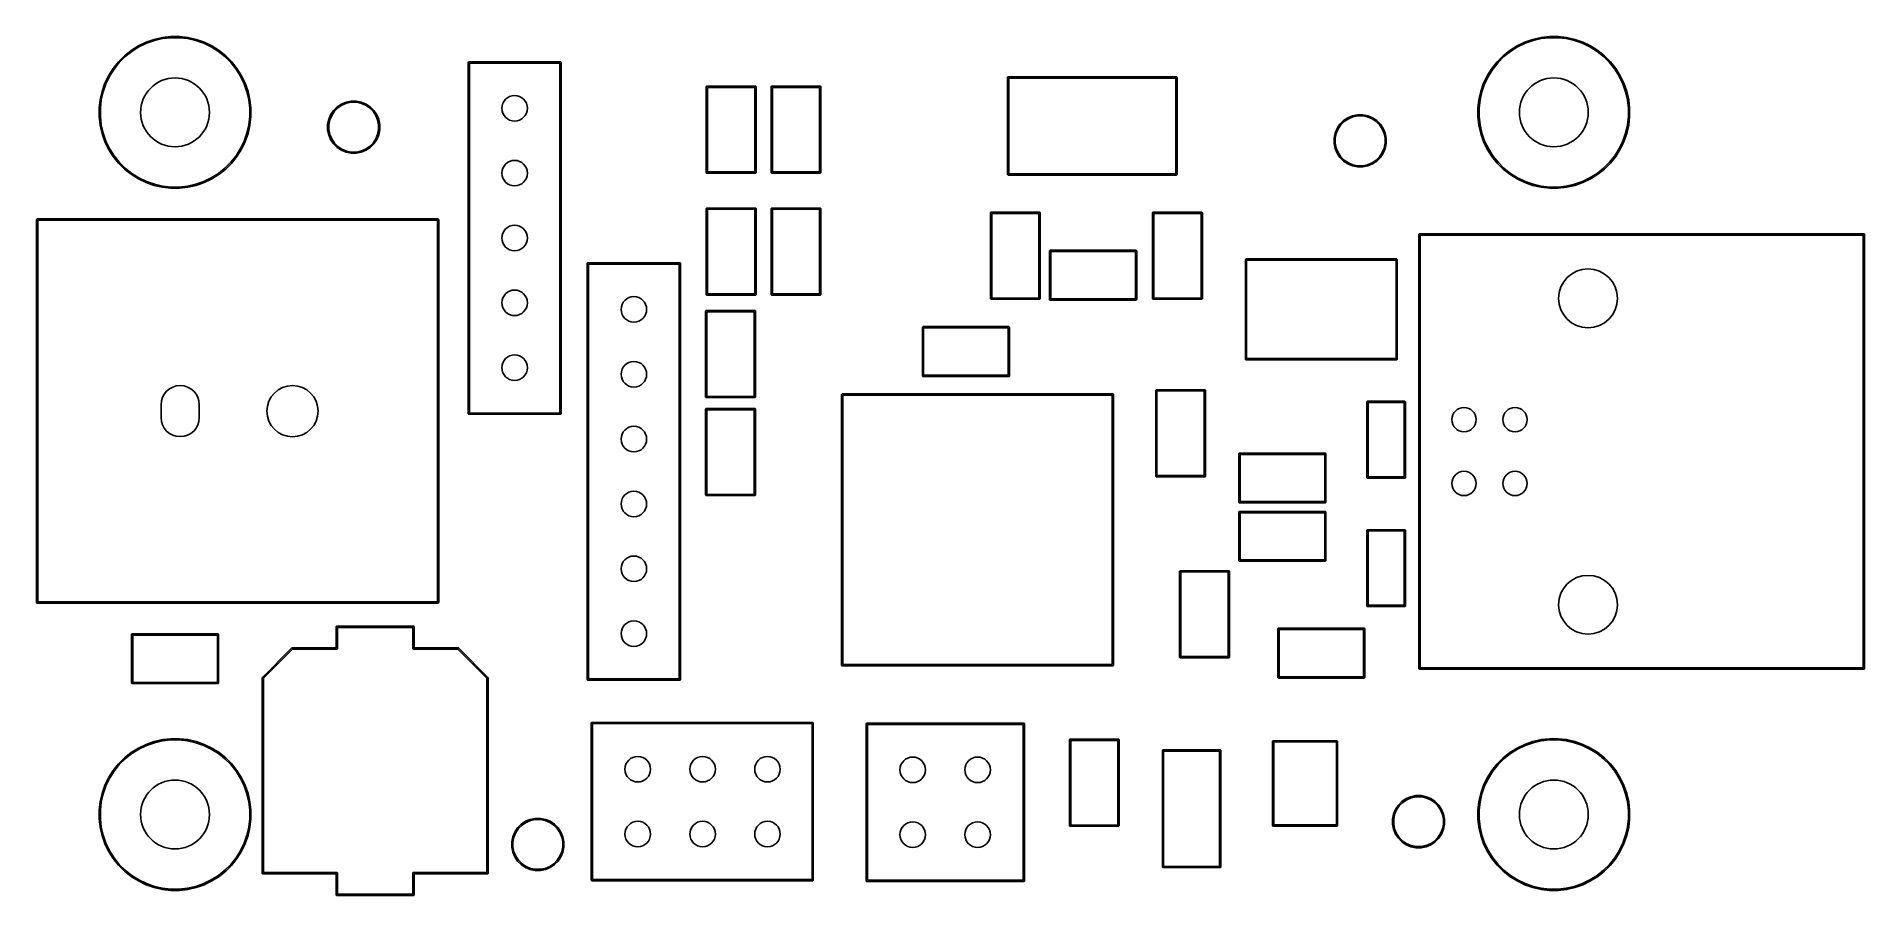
# Model space of a CAD drawing. Header units: inches. Extents: x 4.63 to 7.45, y -3.94 to -2.62.
import ezdxf

# ---------------------------------------------------------------- set-up
doc = ezdxf.new("R2010")
doc.units = ezdxf.units.IN
doc.header["$MEASUREMENT"] = 0
doc.layers.add('BLACK', color=250, linetype='CONTINUOUS')

msp = doc.modelspace()

# ---------------------------------------------------------------- linework, layer by layer
at = {"layer": 'BLACK', "linetype": 'CONTINUOUS'}
for p, q in [((4.8101, -2.6237), (4.8229, -2.6207)), ((4.8229, -2.6207), (4.836, -2.6193)), ((4.8361, -2.6211), (4.8232, -2.6225)), ((4.836, -2.6193), (4.8491, -2.6193)), ((4.849, -2.6211), (4.8361, -2.6211)), ((4.8618, -2.6225), (4.849, -2.6211)), ((4.8491, -2.6193), (4.8621, -2.6207)), ((4.8621, -2.6207), (4.8749, -2.6237)), ((6.9361, -2.6237), (6.9489, -2.6207)), ((6.9489, -2.6207), (6.9619, -2.6193)), ((6.962, -2.6211), (6.9492, -2.6225)), ((6.9619, -2.6193), (6.9751, -2.6193)), ((6.975, -2.6211), (6.962, -2.6211)), ((6.9878, -2.6225), (6.975, -2.6211)), ((6.9751, -2.6193), (6.9881, -2.6207)), ((6.9881, -2.6207), (7.0009, -2.6237)), ((4.7552, -2.6582), (4.7645, -2.6489)), ((4.7645, -2.6489), (4.7747, -2.6407)), ((4.7758, -2.6422), (4.7657, -2.6502)), ((4.7747, -2.6407), (4.7859, -2.6337)), ((4.7867, -2.6353), (4.7758, -2.6422)), ((4.7859, -2.6337), (4.7977, -2.628)), ((4.7984, -2.6297), (4.7867, -2.6353)), ((4.7977, -2.628), (4.8101, -2.6237)), ((4.8106, -2.6254), (4.7984, -2.6297)), ((4.8232, -2.6225), (4.8106, -2.6254)), ((4.8744, -2.6254), (4.8618, -2.6225)), ((4.8867, -2.6297), (4.8744, -2.6254)), ((4.8749, -2.6237), (4.8873, -2.628)), ((4.8983, -2.6353), (4.8867, -2.6297)), ((4.8873, -2.628), (4.8992, -2.6337)), ((4.9093, -2.6422), (4.8983, -2.6353)), ((4.8992, -2.6337), (4.9103, -2.6407)), ((4.9194, -2.6502), (4.9093, -2.6422)), ((4.9103, -2.6407), (4.9206, -2.6489)), ((4.9206, -2.6489), (4.9299, -2.6582)), ((6.8812, -2.6582), (6.8905, -2.6489)), ((6.8905, -2.6489), (6.9007, -2.6407)), ((6.9018, -2.6422), (6.8916, -2.6502)), ((6.9007, -2.6407), (6.9118, -2.6337)), ((6.9127, -2.6353), (6.9018, -2.6422)), ((6.9118, -2.6337), (6.9237, -2.628)), ((6.9244, -2.6297), (6.9127, -2.6353)), ((6.9237, -2.628), (6.9361, -2.6237)), ((6.9366, -2.6254), (6.9244, -2.6297)), ((6.9492, -2.6225), (6.9366, -2.6254)), ((7.0004, -2.6254), (6.9878, -2.6225)), ((7.0126, -2.6297), (7.0004, -2.6254)), ((7.0009, -2.6237), (7.0133, -2.628)), ((7.0243, -2.6353), (7.0126, -2.6297)), ((7.0133, -2.628), (7.0252, -2.6337)), ((7.0352, -2.6422), (7.0243, -2.6353)), ((7.0252, -2.6337), (7.0363, -2.6407)), ((7.0454, -2.6502), (7.0352, -2.6422)), ((7.0363, -2.6407), (7.0466, -2.6489)), ((7.0466, -2.6489), (7.0558, -2.6582)), ((4.74, -2.6796), (4.747, -2.6684)), ((4.7485, -2.6695), (4.7416, -2.6804)), ((4.747, -2.6684), (4.7552, -2.6582)), ((4.7565, -2.6594), (4.7485, -2.6695)), ((4.7657, -2.6502), (4.7565, -2.6594)), ((4.9285, -2.6594), (4.9194, -2.6502)), ((4.9366, -2.6695), (4.9285, -2.6594)), ((4.9299, -2.6582), (4.938, -2.6684)), ((4.9435, -2.6804), (4.9366, -2.6695)), ((4.938, -2.6684), (4.945, -2.6796)), ((5.2943, -2.6594), (5.2944, -2.6591)), ((5.2943, -3.2008), (5.2943, -2.6594)), ((5.2944, -2.6591), (5.2949, -2.6585)), ((5.2949, -2.6585), (5.2953, -2.6585)), ((5.2953, -2.6585), (5.437, -2.6585)), ((5.2963, -2.6604), (5.2963, -3.1998)), ((5.436, -2.6604), (5.2963, -2.6604)), ((5.436, -3.1998), (5.436, -2.6604)), ((5.437, -2.6585), (5.4374, -2.6585)), ((5.4374, -2.6585), (5.4379, -2.6591)), ((5.4379, -2.6591), (5.438, -2.6594)), ((5.438, -2.6594), (5.438, -3.2008)), ((6.866, -2.6796), (6.873, -2.6684)), ((6.8744, -2.6695), (6.8676, -2.6804)), ((6.873, -2.6684), (6.8812, -2.6582)), ((6.8825, -2.6594), (6.8744, -2.6695)), ((6.8916, -2.6502), (6.8825, -2.6594)), ((7.0545, -2.6594), (7.0454, -2.6502)), ((7.0626, -2.6695), (7.0545, -2.6594)), ((7.0558, -2.6582), (7.064, -2.6684)), ((7.0695, -2.6804), (7.0626, -2.6695)), ((7.064, -2.6684), (7.071, -2.6796)), ((4.727, -2.7166), (4.73, -2.7038)), ((4.7317, -2.7043), (4.7288, -2.7169)), ((4.73, -2.7038), (4.7343, -2.6914)), ((4.736, -2.6921), (4.7317, -2.7043)), ((4.7343, -2.6914), (4.74, -2.6796)), ((4.7416, -2.6804), (4.736, -2.6921)), ((4.9491, -2.6921), (4.9435, -2.6804)), ((4.945, -2.6796), (4.9507, -2.6914)), ((4.9534, -2.7043), (4.9491, -2.6921)), ((4.9507, -2.6914), (4.9551, -2.7038)), ((4.9562, -2.7169), (4.9534, -2.7043)), ((4.9551, -2.7038), (4.958, -2.7166)), ((5.6616, -2.6966), (5.6617, -2.6963)), ((5.6616, -2.8289), (5.6616, -2.6966)), ((5.6617, -2.6963), (5.6622, -2.6957)), ((5.6622, -2.6957), (5.6626, -2.6957)), ((5.6626, -2.6957), (5.7374, -2.6957)), ((5.6636, -2.6976), (5.6636, -2.8279)), ((5.7364, -2.6976), (5.6636, -2.6976)), ((5.7364, -2.8279), (5.7364, -2.6976)), ((5.7374, -2.6957), (5.7378, -2.6957)), ((5.7378, -2.6957), (5.7383, -2.6963)), ((5.7383, -2.6963), (5.7384, -2.6966)), ((5.7384, -2.6966), (5.7384, -2.8289)), ((5.7616, -2.6966), (5.7617, -2.6963)), ((5.7616, -2.8289), (5.7616, -2.6966)), ((5.7617, -2.6963), (5.7622, -2.6957)), ((5.7622, -2.6957), (5.7626, -2.6957)), ((5.7626, -2.6957), (5.8374, -2.6957)), ((5.7636, -2.6976), (5.7636, -2.8279)), ((5.8364, -2.6976), (5.7636, -2.6976)), ((5.8364, -2.8279), (5.8364, -2.6976)), ((5.8374, -2.6957), (5.8378, -2.6957)), ((5.8378, -2.6957), (5.8383, -2.6963)), ((5.8383, -2.6963), (5.8384, -2.6966)), ((5.8384, -2.6966), (5.8384, -2.8289)), ((6.1261, -2.6822), (6.1262, -2.6818)), ((6.1261, -2.8318), (6.1261, -2.6822)), ((6.1262, -2.6818), (6.1267, -2.6813)), ((6.1267, -2.6813), (6.1271, -2.6812)), ((6.1271, -2.6812), (6.3869, -2.6812)), ((6.1281, -2.6832), (6.1281, -2.8308)), ((6.3859, -2.6832), (6.1281, -2.6832)), ((6.3859, -2.8308), (6.3859, -2.6832)), ((6.3869, -2.6812), (6.3873, -2.6813)), ((6.3873, -2.6813), (6.3878, -2.6818)), ((6.3878, -2.6818), (6.3879, -2.6822)), ((6.3879, -2.6822), (6.3879, -2.8318)), ((6.853, -2.7166), (6.856, -2.7038)), ((6.8577, -2.7043), (6.8548, -2.7169)), ((6.856, -2.7038), (6.8603, -2.6914)), ((6.8619, -2.6921), (6.8577, -2.7043)), ((6.8603, -2.6914), (6.866, -2.6796)), ((6.8676, -2.6804), (6.8619, -2.6921)), ((7.0751, -2.6921), (7.0695, -2.6804)), ((7.071, -2.6796), (7.0767, -2.6914)), ((7.0793, -2.7043), (7.0751, -2.6921)), ((7.0767, -2.6914), (7.0811, -2.7038)), ((7.0822, -2.7169), (7.0793, -2.7043)), ((7.0811, -2.7038), (7.084, -2.7166)), ((4.7256, -2.7297), (4.727, -2.7166)), ((4.7256, -2.7298), (4.7256, -2.7297)), ((4.7256, -2.7428), (4.7256, -2.7298)), ((4.7288, -2.7169), (4.7274, -2.7298)), ((4.7274, -2.7298), (4.7274, -2.7427)), ((4.9577, -2.7298), (4.9562, -2.7169)), ((4.9577, -2.7427), (4.9577, -2.7298)), ((4.958, -2.7166), (4.9595, -2.7297)), ((4.9595, -2.7297), (4.9595, -2.7428)), ((5.0824, -2.74), (5.0868, -2.7334)), ((5.0868, -2.7334), (5.0924, -2.7278)), ((5.0935, -2.7292), (5.0882, -2.7345)), ((5.0924, -2.7278), (5.099, -2.7234)), ((5.0998, -2.725), (5.0935, -2.7292)), ((5.099, -2.7234), (5.1063, -2.7204)), ((5.1068, -2.7221), (5.0998, -2.725)), ((5.1063, -2.7204), (5.114, -2.7188)), ((5.1142, -2.7206), (5.1068, -2.7221)), ((5.114, -2.7188), (5.122, -2.7188)), ((5.1218, -2.7206), (5.1142, -2.7206)), ((5.1292, -2.7221), (5.1218, -2.7206)), ((5.122, -2.7188), (5.1297, -2.7204)), ((5.1362, -2.725), (5.1292, -2.7221)), ((5.1297, -2.7204), (5.137, -2.7234)), ((5.1425, -2.7292), (5.1362, -2.725)), ((5.137, -2.7234), (5.1436, -2.7278)), ((5.1478, -2.7345), (5.1425, -2.7292)), ((5.1436, -2.7278), (5.1492, -2.7334)), ((5.1492, -2.7334), (5.1536, -2.74)), ((6.8516, -2.7297), (6.853, -2.7166)), ((6.8516, -2.7298), (6.8516, -2.7297)), ((6.8516, -2.7428), (6.8516, -2.7298)), ((6.8548, -2.7169), (6.8533, -2.7298)), ((6.8533, -2.7298), (6.8533, -2.7427)), ((7.0837, -2.7298), (7.0822, -2.7169)), ((7.0837, -2.7427), (7.0837, -2.7298)), ((7.084, -2.7166), (7.0854, -2.7297)), ((7.0854, -2.7297), (7.0854, -2.7428)), ((4.727, -2.7558), (4.7256, -2.7428)), ((4.73, -2.7686), (4.727, -2.7558)), ((4.7274, -2.7427), (4.7288, -2.7555)), ((4.7288, -2.7555), (4.7317, -2.7682)), ((4.9534, -2.7682), (4.9562, -2.7555)), ((4.958, -2.7558), (4.9551, -2.7686)), ((4.9562, -2.7555), (4.9577, -2.7427)), ((4.9595, -2.7428), (4.958, -2.7558)), ((5.0778, -2.755), (5.0794, -2.7473)), ((5.0778, -2.7552), (5.0778, -2.755)), ((5.0778, -2.763), (5.0778, -2.7552)), ((5.0794, -2.7473), (5.0824, -2.74)), ((5.0811, -2.7478), (5.0796, -2.7552)), ((5.0796, -2.7552), (5.0796, -2.7628)), ((5.084, -2.7408), (5.0811, -2.7478)), ((5.0882, -2.7345), (5.084, -2.7408)), ((5.152, -2.7408), (5.1478, -2.7345)), ((5.1549, -2.7478), (5.152, -2.7408)), ((5.1536, -2.74), (5.1566, -2.7473)), ((5.1564, -2.7552), (5.1549, -2.7478)), ((5.1564, -2.7628), (5.1564, -2.7552)), ((5.1566, -2.7473), (5.1582, -2.755)), ((5.1582, -2.755), (5.1582, -2.763)), ((6.6314, -2.7683), (6.6344, -2.761)), ((6.636, -2.7618), (6.6331, -2.7688)), ((6.6344, -2.761), (6.6388, -2.7544)), ((6.6402, -2.7555), (6.636, -2.7618)), ((6.6388, -2.7544), (6.6444, -2.7488)), ((6.6455, -2.7502), (6.6402, -2.7555)), ((6.6444, -2.7488), (6.651, -2.7444)), ((6.6518, -2.746), (6.6455, -2.7502)), ((6.651, -2.7444), (6.6583, -2.7414)), ((6.6588, -2.7431), (6.6518, -2.746)), ((6.6583, -2.7414), (6.666, -2.7398)), ((6.6662, -2.7416), (6.6588, -2.7431)), ((6.666, -2.7398), (6.674, -2.7398)), ((6.6738, -2.7416), (6.6662, -2.7416)), ((6.6812, -2.7431), (6.6738, -2.7416)), ((6.674, -2.7398), (6.6817, -2.7414)), ((6.6882, -2.746), (6.6812, -2.7431)), ((6.6817, -2.7414), (6.689, -2.7444)), ((6.6945, -2.7502), (6.6882, -2.746)), ((6.689, -2.7444), (6.6956, -2.7488)), ((6.6998, -2.7555), (6.6945, -2.7502)), ((6.6956, -2.7488), (6.7012, -2.7544)), ((6.704, -2.7618), (6.6998, -2.7555)), ((6.7012, -2.7544), (6.7056, -2.761)), ((6.7069, -2.7688), (6.704, -2.7618)), ((6.7056, -2.761), (6.7086, -2.7683)), ((6.853, -2.7558), (6.8516, -2.7428)), ((6.856, -2.7686), (6.853, -2.7558)), ((6.8533, -2.7427), (6.8548, -2.7555)), ((6.8548, -2.7555), (6.8577, -2.7682)), ((7.0793, -2.7682), (7.0822, -2.7555)), ((7.084, -2.7558), (7.0811, -2.7686)), ((7.0822, -2.7555), (7.0837, -2.7427)), ((7.0854, -2.7428), (7.084, -2.7558)), ((4.7343, -2.781), (4.73, -2.7686)), ((4.7317, -2.7682), (4.736, -2.7804)), ((4.74, -2.7929), (4.7343, -2.781)), ((4.736, -2.7804), (4.7416, -2.792)), ((4.9435, -2.792), (4.9491, -2.7804)), ((4.9507, -2.781), (4.945, -2.7929)), ((4.9491, -2.7804), (4.9534, -2.7682)), ((4.9551, -2.7686), (4.9507, -2.781)), ((5.0794, -2.7707), (5.0778, -2.763)), ((5.0824, -2.778), (5.0794, -2.7707)), ((5.0796, -2.7628), (5.0811, -2.7702)), ((5.0811, -2.7702), (5.084, -2.7772)), ((5.0868, -2.7846), (5.0824, -2.778)), ((5.084, -2.7772), (5.0882, -2.7835)), ((5.0924, -2.7902), (5.0868, -2.7846)), ((5.0882, -2.7835), (5.0935, -2.7888)), ((5.099, -2.7946), (5.0924, -2.7902)), ((5.0935, -2.7888), (5.0998, -2.793)), ((5.1362, -2.793), (5.1425, -2.7888)), ((5.1436, -2.7902), (5.137, -2.7946)), ((5.1425, -2.7888), (5.1478, -2.7835)), ((5.1492, -2.7846), (5.1436, -2.7902)), ((5.1478, -2.7835), (5.152, -2.7772)), ((5.1536, -2.778), (5.1492, -2.7846)), ((5.152, -2.7772), (5.1549, -2.7702)), ((5.1566, -2.7707), (5.1536, -2.778)), ((5.1549, -2.7702), (5.1564, -2.7628)), ((5.1582, -2.763), (5.1566, -2.7707)), ((6.6298, -2.776), (6.6314, -2.7683)), ((6.6298, -2.7762), (6.6298, -2.776)), ((6.6298, -2.784), (6.6298, -2.7762)), ((6.6314, -2.7917), (6.6298, -2.784)), ((6.6331, -2.7688), (6.6316, -2.7762)), ((6.6316, -2.7762), (6.6316, -2.7838)), ((6.6316, -2.7838), (6.6331, -2.7912)), ((6.7084, -2.7762), (6.7069, -2.7688)), ((6.7069, -2.7912), (6.7084, -2.7838)), ((6.7084, -2.7838), (6.7084, -2.7762)), ((6.7086, -2.7683), (6.7102, -2.776)), ((6.7102, -2.784), (6.7086, -2.7917)), ((6.7102, -2.776), (6.7102, -2.784)), ((6.8603, -2.781), (6.856, -2.7686)), ((6.8577, -2.7682), (6.8619, -2.7804)), ((6.866, -2.7929), (6.8603, -2.781)), ((6.8619, -2.7804), (6.8676, -2.792)), ((7.0695, -2.792), (7.0751, -2.7804)), ((7.0767, -2.781), (7.071, -2.7929)), ((7.0751, -2.7804), (7.0793, -2.7682)), ((7.0811, -2.7686), (7.0767, -2.781)), ((4.747, -2.804), (4.74, -2.7929)), ((4.7416, -2.792), (4.7485, -2.803)), ((4.7552, -2.8143), (4.747, -2.804)), ((4.7485, -2.803), (4.7565, -2.8131)), ((4.7645, -2.8236), (4.7552, -2.8143)), ((4.7565, -2.8131), (4.7657, -2.8222)), ((4.9194, -2.8222), (4.9285, -2.8131)), ((4.9299, -2.8143), (4.9206, -2.8236)), ((4.9285, -2.8131), (4.9366, -2.803)), ((4.938, -2.804), (4.9299, -2.8143)), ((4.9366, -2.803), (4.9435, -2.792)), ((4.945, -2.7929), (4.938, -2.804)), ((5.1063, -2.7976), (5.099, -2.7946)), ((5.0998, -2.793), (5.1068, -2.7959)), ((5.114, -2.7992), (5.1063, -2.7976)), ((5.1068, -2.7959), (5.1142, -2.7974)), ((5.122, -2.7992), (5.114, -2.7992)), ((5.1142, -2.7974), (5.1218, -2.7974)), ((5.1218, -2.7974), (5.1292, -2.7959)), ((5.1297, -2.7976), (5.122, -2.7992)), ((5.1292, -2.7959), (5.1362, -2.793)), ((5.137, -2.7946), (5.1297, -2.7976)), ((6.6344, -2.799), (6.6314, -2.7917)), ((6.6331, -2.7912), (6.636, -2.7982)), ((6.6388, -2.8056), (6.6344, -2.799)), ((6.636, -2.7982), (6.6402, -2.8045)), ((6.6444, -2.8112), (6.6388, -2.8056)), ((6.6402, -2.8045), (6.6455, -2.8098)), ((6.651, -2.8156), (6.6444, -2.8112)), ((6.6455, -2.8098), (6.6518, -2.814)), ((6.6583, -2.8186), (6.651, -2.8156)), ((6.6518, -2.814), (6.6588, -2.8169)), ((6.6588, -2.8169), (6.6662, -2.8184)), ((6.6662, -2.8184), (6.6738, -2.8184)), ((6.6738, -2.8184), (6.6812, -2.8169)), ((6.6812, -2.8169), (6.6882, -2.814)), ((6.689, -2.8156), (6.6817, -2.8186)), ((6.6882, -2.814), (6.6945, -2.8098)), ((6.6956, -2.8112), (6.689, -2.8156)), ((6.6945, -2.8098), (6.6998, -2.8045)), ((6.7012, -2.8056), (6.6956, -2.8112)), ((6.6998, -2.8045), (6.704, -2.7982)), ((6.7056, -2.799), (6.7012, -2.8056)), ((6.704, -2.7982), (6.7069, -2.7912)), ((6.7086, -2.7917), (6.7056, -2.799)), ((6.873, -2.804), (6.866, -2.7929)), ((6.8676, -2.792), (6.8744, -2.803)), ((6.8812, -2.8143), (6.873, -2.804)), ((6.8744, -2.803), (6.8825, -2.8131)), ((6.8905, -2.8236), (6.8812, -2.8143)), ((6.8825, -2.8131), (6.8916, -2.8222)), ((7.0454, -2.8222), (7.0545, -2.8131)), ((7.0558, -2.8143), (7.0466, -2.8236)), ((7.0545, -2.8131), (7.0626, -2.803)), ((7.064, -2.804), (7.0558, -2.8143)), ((7.0626, -2.803), (7.0695, -2.792)), ((7.071, -2.7929), (7.064, -2.804)), ((4.7747, -2.8317), (4.7645, -2.8236)), ((4.7657, -2.8222), (4.7758, -2.8303)), ((4.7859, -2.8387), (4.7747, -2.8317)), ((4.7758, -2.8303), (4.7867, -2.8372)), ((4.7977, -2.8444), (4.7859, -2.8387)), ((4.7867, -2.8372), (4.7984, -2.8428)), ((4.8101, -2.8488), (4.7977, -2.8444)), ((4.7984, -2.8428), (4.8106, -2.8471)), ((4.8744, -2.8471), (4.8867, -2.8428)), ((4.8873, -2.8444), (4.8749, -2.8488)), ((4.8867, -2.8428), (4.8983, -2.8372)), ((4.8992, -2.8387), (4.8873, -2.8444)), ((4.8983, -2.8372), (4.9093, -2.8303)), ((4.9103, -2.8317), (4.8992, -2.8387)), ((4.9093, -2.8303), (4.9194, -2.8222)), ((4.9206, -2.8236), (4.9103, -2.8317)), ((5.6617, -2.8293), (5.6616, -2.8289)), ((5.6622, -2.8298), (5.6617, -2.8293)), ((5.6626, -2.8299), (5.6622, -2.8298)), ((5.7374, -2.8299), (5.6626, -2.8299)), ((5.6636, -2.8279), (5.7364, -2.8279)), ((5.7378, -2.8298), (5.7374, -2.8299)), ((5.7383, -2.8293), (5.7378, -2.8298)), ((5.7384, -2.8289), (5.7383, -2.8293)), ((5.7617, -2.8293), (5.7616, -2.8289)), ((5.7622, -2.8298), (5.7617, -2.8293)), ((5.7626, -2.8299), (5.7622, -2.8298)), ((5.8374, -2.8299), (5.7626, -2.8299)), ((5.7636, -2.8279), (5.8364, -2.8279)), ((5.8378, -2.8298), (5.8374, -2.8299)), ((5.8383, -2.8293), (5.8378, -2.8298)), ((5.8384, -2.8289), (5.8383, -2.8293)), ((6.1262, -2.8322), (6.1261, -2.8318)), ((6.1267, -2.8327), (6.1262, -2.8322)), ((6.1271, -2.8328), (6.1267, -2.8327)), ((6.3869, -2.8328), (6.1271, -2.8328)), ((6.1281, -2.8308), (6.3859, -2.8308)), ((6.3873, -2.8327), (6.3869, -2.8328)), ((6.3878, -2.8322), (6.3873, -2.8327)), ((6.3879, -2.8318), (6.3878, -2.8322)), ((6.666, -2.8202), (6.6583, -2.8186)), ((6.674, -2.8202), (6.666, -2.8202)), ((6.6817, -2.8186), (6.674, -2.8202)), ((6.9007, -2.8317), (6.8905, -2.8236)), ((6.8916, -2.8222), (6.9018, -2.8303)), ((6.9118, -2.8387), (6.9007, -2.8317)), ((6.9018, -2.8303), (6.9127, -2.8372)), ((6.9237, -2.8444), (6.9118, -2.8387)), ((6.9127, -2.8372), (6.9244, -2.8428)), ((6.9361, -2.8488), (6.9237, -2.8444)), ((6.9244, -2.8428), (6.9366, -2.8471)), ((7.0004, -2.8471), (7.0126, -2.8428)), ((7.0133, -2.8444), (7.0009, -2.8488)), ((7.0126, -2.8428), (7.0243, -2.8372)), ((7.0252, -2.8387), (7.0133, -2.8444)), ((7.0243, -2.8372), (7.0352, -2.8303)), ((7.0363, -2.8317), (7.0252, -2.8387)), ((7.0352, -2.8303), (7.0454, -2.8222)), ((7.0466, -2.8236), (7.0363, -2.8317)), ((4.8229, -2.8517), (4.8101, -2.8488)), ((4.8106, -2.8471), (4.8232, -2.8499)), ((4.836, -2.8532), (4.8229, -2.8517)), ((4.8232, -2.8499), (4.8361, -2.8514)), ((4.8491, -2.8532), (4.836, -2.8532)), ((4.8361, -2.8514), (4.849, -2.8514)), ((4.849, -2.8514), (4.8618, -2.8499)), ((4.8621, -2.8517), (4.8491, -2.8532)), ((4.8618, -2.8499), (4.8744, -2.8471)), ((4.8749, -2.8488), (4.8621, -2.8517)), ((6.9489, -2.8517), (6.9361, -2.8488)), ((6.9366, -2.8471), (6.9492, -2.8499)), ((6.9619, -2.8532), (6.9489, -2.8517)), ((6.9492, -2.8499), (6.962, -2.8514)), ((6.9751, -2.8532), (6.9619, -2.8532)), ((6.962, -2.8514), (6.975, -2.8514)), ((6.975, -2.8514), (6.9878, -2.8499)), ((6.9881, -2.8517), (6.9751, -2.8532)), ((6.9878, -2.8499), (7.0004, -2.8471)), ((7.0009, -2.8488), (6.9881, -2.8517)), ((4.6289, -2.9016), (4.629, -2.9012)), ((4.6289, -3.4921), (4.6289, -2.9016)), ((4.629, -2.9012), (4.6295, -2.9007)), ((4.6295, -2.9007), (4.6299, -2.9006)), ((4.6299, -2.9006), (5.248, -2.9006)), ((4.6309, -2.9026), (4.6309, -3.4911)), ((5.247, -2.9026), (4.6309, -2.9026)), ((5.247, -3.4911), (5.247, -2.9026)), ((5.248, -2.9006), (5.2484, -2.9007)), ((5.2484, -2.9007), (5.2489, -2.9012)), ((5.2489, -2.9012), (5.249, -2.9016)), ((5.249, -2.9016), (5.249, -3.4921)), ((5.6616, -2.8846), (5.6617, -2.8843)), ((5.6616, -3.0169), (5.6616, -2.8846)), ((5.6617, -2.8843), (5.6622, -2.8837)), ((5.6622, -2.8837), (5.6626, -2.8837)), ((5.6626, -2.8837), (5.7374, -2.8837)), ((5.6636, -2.8856), (5.6636, -3.0159)), ((5.7364, -2.8856), (5.6636, -2.8856)), ((5.7364, -3.0159), (5.7364, -2.8856)), ((5.7374, -2.8837), (5.7378, -2.8837)), ((5.7378, -2.8837), (5.7383, -2.8843)), ((5.7383, -2.8843), (5.7384, -2.8846)), ((5.7384, -2.8846), (5.7384, -3.0169)), ((5.7616, -2.8846), (5.7617, -2.8843)), ((5.7616, -3.0169), (5.7616, -2.8846)), ((5.7617, -2.8843), (5.7622, -2.8837)), ((5.7622, -2.8837), (5.7626, -2.8837)), ((5.7626, -2.8837), (5.8374, -2.8837)), ((5.7636, -2.8856), (5.7636, -3.0159)), ((5.8364, -2.8856), (5.7636, -2.8856)), ((5.8364, -3.0159), (5.8364, -2.8856)), ((5.8374, -2.8837), (5.8378, -2.8837)), ((5.8378, -2.8837), (5.8383, -2.8843)), ((5.8383, -2.8843), (5.8384, -2.8846)), ((5.8384, -2.8846), (5.8384, -3.0169)), ((6.0998, -2.8912), (6.0999, -2.8908)), ((6.0998, -3.0235), (6.0998, -2.8912)), ((6.0999, -2.8908), (6.1004, -2.8903)), ((6.1004, -2.8903), (6.1008, -2.8902)), ((6.1008, -2.8902), (6.1756, -2.8902)), ((6.1018, -2.8922), (6.1018, -3.0225)), ((6.1746, -2.8922), (6.1018, -2.8922)), ((6.1746, -3.0225), (6.1746, -2.8922)), ((6.1756, -2.8902), (6.176, -2.8903)), ((6.176, -2.8903), (6.1765, -2.8908)), ((6.1765, -2.8908), (6.1766, -2.8912)), ((6.1766, -2.8912), (6.1766, -3.0235)), ((6.3498, -2.8912), (6.3499, -2.8908)), ((6.3498, -3.0235), (6.3498, -2.8912)), ((6.3499, -2.8908), (6.3504, -2.8903)), ((6.3504, -2.8903), (6.3508, -2.8902)), ((6.3508, -2.8902), (6.4256, -2.8902)), ((6.3518, -2.8922), (6.3518, -3.0225)), ((6.4246, -2.8922), (6.3518, -2.8922)), ((6.4246, -3.0225), (6.4246, -2.8922)), ((6.4256, -2.8902), (6.426, -2.8903)), ((6.426, -2.8903), (6.4265, -2.8908)), ((6.4265, -2.8908), (6.4266, -2.8912)), ((6.4266, -2.8912), (6.4266, -3.0235)), ((6.7605, -2.9246), (6.7606, -2.9242)), ((6.7605, -3.5939), (6.7605, -2.9246)), ((6.7606, -2.9242), (6.7611, -2.9237)), ((6.7611, -2.9237), (6.7615, -2.9236)), ((6.7615, -2.9236), (7.4465, -2.9236)), ((6.7625, -2.9256), (6.7625, -3.5929)), ((7.4456, -2.9256), (6.7625, -2.9256)), ((7.4456, -3.5929), (7.4456, -2.9256)), ((7.4465, -2.9236), (7.4469, -2.9237)), ((7.4469, -2.9237), (7.4474, -2.9242)), ((7.4474, -2.9242), (7.4475, -2.9246)), ((7.4475, -2.9246), (7.4475, -3.5939)), ((6.1911, -2.9495), (6.1917, -2.949)), ((6.1911, -2.9499), (6.1911, -2.9495)), ((6.1911, -3.0247), (6.1911, -2.9499)), ((6.1917, -2.949), (6.192, -2.9489)), ((6.192, -2.9489), (6.3243, -2.9489)), ((6.193, -2.9509), (6.193, -3.0237)), ((6.3233, -2.9509), (6.193, -2.9509)), ((6.3233, -3.0237), (6.3233, -2.9509)), ((6.3243, -2.9489), (6.3247, -2.949)), ((6.3247, -2.949), (6.3252, -2.9495)), ((6.3252, -2.9495), (6.3253, -2.9499)), ((6.3253, -2.9499), (6.3253, -3.0247)), ((5.4781, -2.9691), (5.4782, -2.9688)), ((5.4781, -3.6109), (5.4781, -2.9691)), ((5.4782, -2.9688), (5.4788, -2.9682)), ((5.4788, -2.9682), (5.4791, -2.9681)), ((5.4791, -2.9681), (5.6209, -2.9681)), ((5.4801, -2.9701), (5.4801, -3.6099)), ((5.6199, -2.9701), (5.4801, -2.9701)), ((5.6199, -3.6099), (5.6199, -2.9701)), ((5.6209, -2.9681), (5.6212, -2.9682)), ((5.6212, -2.9682), (5.6218, -2.9688)), ((5.6218, -2.9688), (5.6219, -2.9691)), ((5.6219, -2.9691), (5.6219, -3.6109)), ((6.4929, -2.9629), (6.4935, -2.9623)), ((6.4929, -2.9632), (6.4929, -2.9629)), ((6.4929, -3.1168), (6.4929, -2.9632)), ((6.4935, -2.9623), (6.4939, -2.9622)), ((6.4939, -2.9622), (6.7261, -2.9622)), ((6.4948, -2.9642), (6.4948, -3.1158)), ((6.7252, -2.9642), (6.4948, -2.9642)), ((6.7252, -3.1158), (6.7252, -2.9642)), ((6.7261, -2.9622), (6.7265, -2.9623)), ((6.7265, -2.9623), (6.7271, -2.9629)), ((6.7271, -2.9629), (6.7271, -2.9632)), ((6.7271, -2.9632), (6.7271, -3.1168)), ((5.6606, -3.0429), (5.6607, -3.0425)), ((5.6606, -3.1751), (5.6606, -3.0429)), ((5.6607, -3.0425), (5.6612, -3.0419)), ((5.6612, -3.0419), (5.6616, -3.0419)), ((5.6617, -3.0173), (5.6616, -3.0169)), ((5.6616, -3.0419), (5.7364, -3.0419)), ((5.6622, -3.0178), (5.6617, -3.0173)), ((5.6626, -3.0179), (5.6622, -3.0178)), ((5.7374, -3.0179), (5.6626, -3.0179)), ((5.6626, -3.0438), (5.6626, -3.1742)), ((5.7354, -3.0438), (5.6626, -3.0438)), ((5.6636, -3.0159), (5.7364, -3.0159)), ((5.7354, -3.1742), (5.7354, -3.0438)), ((5.7364, -3.0419), (5.7368, -3.0419)), ((5.7368, -3.0419), (5.7373, -3.0425)), ((5.7373, -3.0425), (5.7374, -3.0429)), ((5.7378, -3.0178), (5.7374, -3.0179)), ((5.7374, -3.0429), (5.7374, -3.1751)), ((5.7383, -3.0173), (5.7378, -3.0178)), ((5.7384, -3.0169), (5.7383, -3.0173)), ((5.7617, -3.0173), (5.7616, -3.0169)), ((5.7622, -3.0178), (5.7617, -3.0173)), ((5.7626, -3.0179), (5.7622, -3.0178)), ((5.8374, -3.0179), (5.7626, -3.0179)), ((5.7636, -3.0159), (5.8364, -3.0159)), ((5.8378, -3.0178), (5.8374, -3.0179)), ((5.8383, -3.0173), (5.8378, -3.0178)), ((5.8384, -3.0169), (5.8383, -3.0173)), ((6.0999, -3.0238), (6.0998, -3.0235)), ((6.1004, -3.0244), (6.0999, -3.0238)), ((6.1008, -3.0244), (6.1004, -3.0244)), ((6.1756, -3.0244), (6.1008, -3.0244)), ((6.1018, -3.0225), (6.1746, -3.0225)), ((6.176, -3.0244), (6.1756, -3.0244)), ((6.1765, -3.0238), (6.176, -3.0244)), ((6.1766, -3.0235), (6.1765, -3.0238)), ((6.1911, -3.0251), (6.1911, -3.0247)), ((6.1917, -3.0256), (6.1911, -3.0251)), ((6.192, -3.0257), (6.1917, -3.0256)), ((6.3243, -3.0257), (6.192, -3.0257)), ((6.193, -3.0237), (6.3233, -3.0237)), ((6.3247, -3.0256), (6.3243, -3.0257)), ((6.3252, -3.0251), (6.3247, -3.0256)), ((6.3253, -3.0247), (6.3252, -3.0251)), ((6.3499, -3.0238), (6.3498, -3.0235)), ((6.3504, -3.0244), (6.3499, -3.0238)), ((6.3508, -3.0244), (6.3504, -3.0244)), ((6.4256, -3.0244), (6.3508, -3.0244)), ((6.3518, -3.0225), (6.4246, -3.0225)), ((6.426, -3.0244), (6.4256, -3.0244)), ((6.4265, -3.0238), (6.426, -3.0244)), ((6.4266, -3.0235), (6.4265, -3.0238)), ((5.9949, -3.0672), (5.9955, -3.0667)), ((5.9949, -3.0676), (5.9949, -3.0672)), ((5.9949, -3.1424), (5.9949, -3.0676)), ((5.9955, -3.0667), (5.9959, -3.0666)), ((5.9959, -3.0666), (6.1281, -3.0666)), ((5.9968, -3.0686), (5.9968, -3.1414)), ((6.1272, -3.0686), (5.9968, -3.0686)), ((6.1272, -3.1414), (6.1272, -3.0686)), ((6.1281, -3.0666), (6.1285, -3.0667)), ((6.1285, -3.0667), (6.1291, -3.0672)), ((6.1291, -3.0672), (6.1291, -3.0676)), ((6.1291, -3.0676), (6.1291, -3.1424)), ((6.4929, -3.1171), (6.4929, -3.1168)), ((6.4935, -3.1177), (6.4929, -3.1171)), ((6.4939, -3.1178), (6.4935, -3.1177)), ((6.7261, -3.1178), (6.4939, -3.1178)), ((6.4948, -3.1158), (6.7252, -3.1158)), ((6.7265, -3.1177), (6.7261, -3.1178)), ((6.7271, -3.1171), (6.7265, -3.1177)), ((6.7271, -3.1168), (6.7271, -3.1171)), ((5.9949, -3.1428), (5.9949, -3.1424)), ((5.9955, -3.1433), (5.9949, -3.1428)), ((5.9959, -3.1434), (5.9955, -3.1433)), ((6.1281, -3.1434), (5.9959, -3.1434)), ((5.9968, -3.1414), (6.1272, -3.1414)), ((6.1285, -3.1433), (6.1281, -3.1434)), ((6.1291, -3.1428), (6.1285, -3.1433)), ((6.1291, -3.1424), (6.1291, -3.1428)), ((5.6607, -3.1755), (5.6606, -3.1751)), ((5.6612, -3.1761), (5.6607, -3.1755)), ((5.6616, -3.1761), (5.6612, -3.1761)), ((5.7364, -3.1761), (5.6616, -3.1761)), ((5.6626, -3.1742), (5.7354, -3.1742)), ((5.7368, -3.1761), (5.7364, -3.1761)), ((5.7373, -3.1755), (5.7368, -3.1761)), ((5.7374, -3.1751), (5.7373, -3.1755)), ((5.8704, -3.171), (5.871, -3.1704)), ((5.8704, -3.1713), (5.8704, -3.171)), ((5.8704, -3.5887), (5.8704, -3.1713)), ((5.871, -3.1704), (5.8713, -3.1704)), ((5.8713, -3.1704), (6.2887, -3.1704)), ((5.8723, -3.1723), (5.8723, -3.5877)), ((6.2877, -3.1723), (5.8723, -3.1723)), ((6.2877, -3.5877), (6.2877, -3.1723)), ((6.2887, -3.1704), (6.289, -3.1704)), ((6.289, -3.1704), (6.2896, -3.171)), ((6.2896, -3.171), (6.2896, -3.1713)), ((6.2896, -3.1713), (6.2896, -3.5887)), ((6.3546, -3.1649), (6.3547, -3.1645)), ((6.3546, -3.2971), (6.3546, -3.1649)), ((6.3547, -3.1645), (6.3552, -3.1639)), ((6.3552, -3.1639), (6.3556, -3.1639)), ((6.3556, -3.1639), (6.4304, -3.1639)), ((6.3566, -3.1658), (6.3566, -3.2962)), ((6.4294, -3.1658), (6.3566, -3.1658)), ((6.4294, -3.2962), (6.4294, -3.1658)), ((6.4304, -3.1639), (6.4308, -3.1639)), ((6.4308, -3.1639), (6.4313, -3.1645)), ((6.4313, -3.1645), (6.4314, -3.1649)), ((6.4314, -3.1649), (6.4314, -3.2971)), ((6.6803, -3.1827), (6.6804, -3.1824)), ((6.6803, -3.2993), (6.6803, -3.1827)), ((6.6804, -3.1824), (6.6809, -3.1818)), ((6.6809, -3.1818), (6.6813, -3.1817)), ((6.6813, -3.1817), (6.7387, -3.1817)), ((6.6822, -3.1837), (6.6822, -3.2983)), ((6.7378, -3.1837), (6.6822, -3.1837)), ((6.7378, -3.2983), (6.7378, -3.1837)), ((6.7387, -3.1817), (6.7391, -3.1818)), ((6.7391, -3.1818), (6.7396, -3.1824)), ((6.7396, -3.1824), (6.7397, -3.1827)), ((6.7397, -3.1827), (6.7397, -3.2993)), ((4.8209, -3.187), (4.8209, -3.2067)), ((4.8209, -3.187), (4.8209, -3.2067)), ((4.8799, -3.2067), (4.8799, -3.187)), ((4.8799, -3.2067), (4.8799, -3.187)), ((5.2944, -3.2012), (5.2943, -3.2008)), ((5.2949, -3.2017), (5.2944, -3.2012)), ((5.2953, -3.2018), (5.2949, -3.2017)), ((5.437, -3.2018), (5.2953, -3.2018)), ((5.2963, -3.1998), (5.436, -3.1998)), ((5.4374, -3.2017), (5.437, -3.2018)), ((5.4379, -3.2012), (5.4374, -3.2017)), ((5.438, -3.2008), (5.4379, -3.2012)), ((5.6606, -3.1939), (5.6607, -3.1935)), ((5.6606, -3.3261), (5.6606, -3.1939)), ((5.6607, -3.1935), (5.6612, -3.1929)), ((5.6612, -3.1929), (5.6616, -3.1929)), ((5.6616, -3.1929), (5.7364, -3.1929)), ((5.6626, -3.1948), (5.6626, -3.3252)), ((5.7354, -3.1948), (5.6626, -3.1948)), ((5.7354, -3.3252), (5.7354, -3.1948)), ((5.7364, -3.1929), (5.7368, -3.1929)), ((5.7368, -3.1929), (5.7373, -3.1935)), ((5.7373, -3.1935), (5.7374, -3.1939)), ((5.7374, -3.1939), (5.7374, -3.3261)), ((6.4829, -3.2622), (6.4835, -3.2617)), ((6.4829, -3.2626), (6.4829, -3.2622)), ((6.4829, -3.3374), (6.4829, -3.2626)), ((6.4835, -3.2617), (6.4839, -3.2616)), ((6.4839, -3.2616), (6.6161, -3.2616)), ((6.4848, -3.2636), (6.4848, -3.3364)), ((6.6152, -3.2636), (6.4848, -3.2636)), ((6.6152, -3.3364), (6.6152, -3.2636)), ((6.6161, -3.2616), (6.6165, -3.2617)), ((6.6165, -3.2617), (6.6171, -3.2622)), ((6.6171, -3.2622), (6.6171, -3.2626)), ((6.6171, -3.2626), (6.6171, -3.3374)), ((6.3547, -3.2975), (6.3546, -3.2971)), ((6.3552, -3.2981), (6.3547, -3.2975)), ((6.3566, -3.2962), (6.4294, -3.2962)), ((6.4313, -3.2975), (6.4308, -3.2981)), ((6.4314, -3.2971), (6.4313, -3.2975)), ((5.6626, -3.3252), (5.7354, -3.3252)), ((6.3556, -3.2981), (6.3552, -3.2981)), ((6.4304, -3.2981), (6.3556, -3.2981)), ((6.4308, -3.2981), (6.4304, -3.2981)), ((6.6804, -3.2996), (6.6803, -3.2993)), ((6.6809, -3.3002), (6.6804, -3.2996)), ((6.6813, -3.3003), (6.6809, -3.3002)), ((6.7387, -3.3003), (6.6813, -3.3003)), ((6.6822, -3.2983), (6.7378, -3.2983)), ((6.7391, -3.3002), (6.7387, -3.3003)), ((6.7396, -3.2996), (6.7391, -3.3002)), ((6.7397, -3.2993), (6.7396, -3.2996)), ((5.6607, -3.3265), (5.6606, -3.3261)), ((5.6612, -3.3271), (5.6607, -3.3265)), ((5.6616, -3.3271), (5.6612, -3.3271)), ((5.7364, -3.3271), (5.6616, -3.3271)), ((5.7368, -3.3271), (5.7364, -3.3271)), ((5.7373, -3.3265), (5.7368, -3.3271)), ((5.7374, -3.3261), (5.7373, -3.3265)), ((6.4829, -3.3378), (6.4829, -3.3374)), ((6.4835, -3.3383), (6.4829, -3.3378)), ((6.4829, -3.3522), (6.4835, -3.3517)), ((6.4829, -3.3526), (6.4829, -3.3522)), ((6.4829, -3.4274), (6.4829, -3.3526)), ((6.4839, -3.3384), (6.4835, -3.3383)), ((6.4835, -3.3517), (6.4839, -3.3516)), ((6.6161, -3.3384), (6.4839, -3.3384)), ((6.4839, -3.3516), (6.6161, -3.3516)), ((6.4848, -3.3364), (6.6152, -3.3364)), ((6.4848, -3.3536), (6.4848, -3.4264)), ((6.6152, -3.3536), (6.4848, -3.3536)), ((6.6152, -3.4264), (6.6152, -3.3536)), ((6.6165, -3.3383), (6.6161, -3.3384)), ((6.6161, -3.3516), (6.6165, -3.3517)), ((6.6171, -3.3378), (6.6165, -3.3383)), ((6.6165, -3.3517), (6.6171, -3.3522)), ((6.6171, -3.3374), (6.6171, -3.3378)), ((6.6171, -3.3522), (6.6171, -3.3526)), ((6.6171, -3.3526), (6.6171, -3.4274)), ((6.6803, -3.3807), (6.6804, -3.3804)), ((6.6803, -3.4973), (6.6803, -3.3807)), ((6.6804, -3.3804), (6.6809, -3.3798)), ((6.6809, -3.3798), (6.6813, -3.3797)), ((6.6813, -3.3797), (6.7387, -3.3797)), ((6.6822, -3.3817), (6.6822, -3.4963)), ((6.7378, -3.3817), (6.6822, -3.3817)), ((6.7378, -3.4963), (6.7378, -3.3817)), ((6.7387, -3.3797), (6.7391, -3.3798)), ((6.7391, -3.3798), (6.7396, -3.3804)), ((6.7396, -3.3804), (6.7397, -3.3807)), ((6.7397, -3.3807), (6.7397, -3.4973)), ((6.4829, -3.4278), (6.4829, -3.4274)), ((6.4835, -3.4283), (6.4829, -3.4278)), ((6.4839, -3.4284), (6.4835, -3.4283)), ((6.6161, -3.4284), (6.4839, -3.4284)), ((6.4848, -3.4264), (6.6152, -3.4264)), ((6.6165, -3.4283), (6.6161, -3.4284)), ((6.6171, -3.4278), (6.6165, -3.4283)), ((6.6171, -3.4274), (6.6171, -3.4278)), ((6.3916, -3.4439), (6.3917, -3.4435)), ((6.3916, -3.5761), (6.3916, -3.4439)), ((6.3917, -3.4435), (6.3922, -3.4429)), ((6.3922, -3.4429), (6.3926, -3.4429)), ((6.3926, -3.4429), (6.4674, -3.4429)), ((6.3936, -3.4448), (6.3936, -3.5752)), ((6.4664, -3.4448), (6.3936, -3.4448)), ((6.4664, -3.5752), (6.4664, -3.4448)), ((6.4674, -3.4429), (6.4678, -3.4429)), ((6.4678, -3.4429), (6.4683, -3.4435)), ((6.4683, -3.4435), (6.4684, -3.4439)), ((6.4684, -3.4439), (6.4684, -3.5761)), ((4.629, -3.4925), (4.6289, -3.4921)), ((4.6295, -3.493), (4.629, -3.4925)), ((4.6299, -3.4931), (4.6295, -3.493)), ((5.248, -3.4931), (4.6299, -3.4931)), ((4.6309, -3.4911), (5.247, -3.4911)), ((5.2484, -3.493), (5.248, -3.4931)), ((5.2489, -3.4925), (5.2484, -3.493)), ((5.249, -3.4921), (5.2489, -3.4925)), ((6.6804, -3.4976), (6.6803, -3.4973)), ((6.6809, -3.4982), (6.6804, -3.4976)), ((6.6813, -3.4982), (6.6809, -3.4982)), ((6.7387, -3.4982), (6.6813, -3.4982)), ((6.6822, -3.4963), (6.7378, -3.4963)), ((6.7391, -3.4982), (6.7387, -3.4982)), ((6.7396, -3.4976), (6.7391, -3.4982)), ((6.7397, -3.4973), (6.7396, -3.4976)), ((4.7754, -3.5413), (4.7755, -3.541)), ((4.7754, -3.6161), (4.7754, -3.5413)), ((4.7755, -3.541), (4.776, -3.5404)), ((4.776, -3.5404), (4.7764, -3.5404)), ((4.7764, -3.5404), (4.9087, -3.5404)), ((4.7774, -3.5423), (4.7774, -3.6152)), ((4.9077, -3.5423), (4.7774, -3.5423)), ((4.9077, -3.6152), (4.9077, -3.5423)), ((4.9087, -3.5404), (4.909, -3.5404)), ((4.909, -3.5404), (4.9096, -3.541)), ((4.9096, -3.541), (4.9096, -3.5413)), ((4.9096, -3.5413), (4.9096, -3.6161)), ((5.091, -3.5289), (5.0916, -3.5284)), ((5.091, -3.5293), (5.091, -3.5289)), ((5.091, -3.5618), (5.091, -3.5293)), ((5.0916, -3.5284), (5.0919, -3.5283)), ((5.0919, -3.5283), (5.2101, -3.5283)), ((5.0929, -3.5303), (5.0929, -3.5628)), ((5.2091, -3.5303), (5.0929, -3.5303)), ((5.2091, -3.5628), (5.2091, -3.5303)), ((5.2101, -3.5283), (5.2104, -3.5284)), ((5.2104, -3.5284), (5.211, -3.5289)), ((5.211, -3.5289), (5.211, -3.5293)), ((5.211, -3.5293), (5.211, -3.5618)), ((6.5429, -3.5322), (6.5435, -3.5317)), ((6.5429, -3.5326), (6.5429, -3.5322)), ((6.5429, -3.6074), (6.5429, -3.5326)), ((6.5435, -3.5317), (6.5439, -3.5316)), ((6.5439, -3.5316), (6.6761, -3.5316)), ((6.5448, -3.5336), (6.5448, -3.6064)), ((6.6752, -3.5336), (6.5448, -3.5336)), ((6.6752, -3.6064), (6.6752, -3.5336)), ((6.6761, -3.5316), (6.6765, -3.5317)), ((6.6765, -3.5317), (6.6771, -3.5322)), ((6.6771, -3.5322), (6.6771, -3.5326)), ((6.6771, -3.5326), (6.6771, -3.6074)), ((4.9771, -3.6074), (5.0224, -3.5621)), ((5.0235, -3.5638), (4.9788, -3.6085)), ((5.0224, -3.5621), (5.0227, -3.5619)), ((5.0227, -3.5619), (5.023, -3.5618)), ((5.023, -3.5618), (5.091, -3.5618)), ((5.0919, -3.5638), (5.0235, -3.5638)), ((5.0923, -3.5637), (5.0919, -3.5638)), ((5.0929, -3.5631), (5.0923, -3.5637)), ((5.0929, -3.5628), (5.0929, -3.5631)), ((5.2091, -3.5631), (5.2091, -3.5628)), ((5.2097, -3.5637), (5.2091, -3.5631)), ((5.2101, -3.5638), (5.2097, -3.5637)), ((5.2785, -3.5638), (5.2101, -3.5638)), ((5.211, -3.5618), (5.279, -3.5618)), ((5.3232, -3.6085), (5.2785, -3.5638)), ((5.279, -3.5618), (5.2793, -3.5619)), ((5.2793, -3.5619), (5.2796, -3.5621)), ((5.2796, -3.5621), (5.3249, -3.6074)), ((6.3917, -3.5765), (6.3916, -3.5761)), ((6.3922, -3.5771), (6.3917, -3.5765)), ((6.3926, -3.5771), (6.3922, -3.5771)), ((6.4674, -3.5771), (6.3926, -3.5771)), ((6.3936, -3.5752), (6.4664, -3.5752)), ((6.4678, -3.5771), (6.4674, -3.5771)), ((6.4683, -3.5765), (6.4678, -3.5771)), ((6.4684, -3.5761), (6.4683, -3.5765)), ((4.9768, -3.608), (4.9769, -3.6077)), ((4.9769, -3.6077), (4.9771, -3.6074)), ((5.3249, -3.6074), (5.3251, -3.6077)), ((5.3251, -3.6077), (5.3252, -3.608)), ((5.8704, -3.589), (5.8704, -3.5887)), ((5.871, -3.5896), (5.8704, -3.589)), ((5.8713, -3.5896), (5.871, -3.5896)), ((6.2887, -3.5896), (5.8713, -3.5896)), ((5.8723, -3.5877), (6.2877, -3.5877)), ((6.289, -3.5896), (6.2887, -3.5896)), ((6.2896, -3.589), (6.289, -3.5896)), ((6.2896, -3.5887), (6.2896, -3.589)), ((6.5429, -3.6078), (6.5429, -3.6074)), ((6.5435, -3.6083), (6.5429, -3.6078)), ((6.5448, -3.6064), (6.6752, -3.6064)), ((6.6771, -3.6078), (6.6765, -3.6083)), ((6.6771, -3.6074), (6.6771, -3.6078)), ((6.7606, -3.5942), (6.7605, -3.5939)), ((6.7611, -3.5948), (6.7606, -3.5942)), ((6.7615, -3.5948), (6.7611, -3.5948)), ((7.4465, -3.5948), (6.7615, -3.5948)), ((6.7625, -3.5929), (7.4456, -3.5929)), ((7.4469, -3.5948), (7.4465, -3.5948)), ((7.4474, -3.5942), (7.4469, -3.5948)), ((7.4475, -3.5939), (7.4474, -3.5942)), ((4.7755, -3.6165), (4.7754, -3.6161)), ((4.776, -3.6171), (4.7755, -3.6165)), ((4.7764, -3.6171), (4.776, -3.6171)), ((4.9087, -3.6171), (4.7764, -3.6171)), ((4.7774, -3.6152), (4.9077, -3.6152)), ((4.909, -3.6171), (4.9087, -3.6171)), ((4.9096, -3.6165), (4.909, -3.6171)), ((4.9096, -3.6161), (4.9096, -3.6165)), ((4.9768, -3.9092), (4.9768, -3.608)), ((4.9788, -3.6085), (4.9788, -3.9082)), ((5.3232, -3.9082), (5.3232, -3.6085)), ((5.3252, -3.608), (5.3252, -3.9092)), ((5.4782, -3.6112), (5.4781, -3.6109)), ((5.4788, -3.6118), (5.4782, -3.6112)), ((5.4791, -3.6119), (5.4788, -3.6118)), ((5.6209, -3.6119), (5.4791, -3.6119)), ((5.4801, -3.6099), (5.6199, -3.6099)), ((5.6212, -3.6118), (5.6209, -3.6119)), ((5.6218, -3.6112), (5.6212, -3.6118)), ((5.6219, -3.6109), (5.6218, -3.6112)), ((6.5439, -3.6084), (6.5435, -3.6083)), ((6.6761, -3.6084), (6.5439, -3.6084)), ((6.6765, -3.6083), (6.6761, -3.6084)), ((5.4841, -3.6777), (5.4842, -3.6774)), ((5.4841, -3.9199), (5.4841, -3.6777)), ((5.4842, -3.6774), (5.4848, -3.6768)), ((5.4848, -3.6768), (5.4851, -3.6768)), ((5.4851, -3.6768), (5.8257, -3.6768)), ((5.4861, -3.6787), (5.4861, -3.9189)), ((5.8247, -3.6787), (5.4861, -3.6787)), ((5.8247, -3.9189), (5.8247, -3.6787)), ((5.8257, -3.6768), (5.8261, -3.6768)), ((5.8261, -3.6768), (5.8266, -3.6774)), ((5.8266, -3.6774), (5.8267, -3.6777)), ((5.8267, -3.6777), (5.8267, -3.9199)), ((5.9081, -3.6791), (5.9082, -3.6788)), ((5.9081, -3.9213), (5.9081, -3.6791)), ((5.9082, -3.6788), (5.9088, -3.6782)), ((5.9088, -3.6782), (5.9091, -3.6781)), ((5.9091, -3.6781), (6.1513, -3.6781)), ((5.9101, -3.6801), (5.9101, -3.9203)), ((6.1503, -3.6801), (5.9101, -3.6801)), ((6.1503, -3.9203), (6.1503, -3.6801)), ((6.1513, -3.6781), (6.1516, -3.6782)), ((6.1516, -3.6782), (6.1522, -3.6788)), ((6.1522, -3.6788), (6.1522, -3.6791)), ((6.1522, -3.6791), (6.1522, -3.9213)), ((4.7747, -3.7234), (4.7859, -3.7164)), ((4.7867, -3.718), (4.7758, -3.7248)), ((4.7859, -3.7164), (4.7977, -3.7107)), ((4.7984, -3.7123), (4.7867, -3.718)), ((4.7977, -3.7107), (4.8101, -3.7063)), ((4.8106, -3.7081), (4.7984, -3.7123)), ((4.8101, -3.7063), (4.8229, -3.7034)), ((4.8232, -3.7052), (4.8106, -3.7081)), ((4.8229, -3.7034), (4.836, -3.702)), ((4.8361, -3.7037), (4.8232, -3.7052)), ((4.836, -3.702), (4.8491, -3.702)), ((4.849, -3.7037), (4.8361, -3.7037)), ((4.8618, -3.7052), (4.849, -3.7037)), ((4.8491, -3.702), (4.8621, -3.7034)), ((4.8744, -3.7081), (4.8618, -3.7052)), ((4.8621, -3.7034), (4.8749, -3.7063)), ((4.8867, -3.7123), (4.8744, -3.7081)), ((4.8749, -3.7063), (4.8873, -3.7107)), ((4.8983, -3.718), (4.8867, -3.7123)), ((4.8873, -3.7107), (4.8992, -3.7164)), ((4.9093, -3.7248), (4.8983, -3.718)), ((4.8992, -3.7164), (4.9103, -3.7234)), ((6.2216, -3.7039), (6.2217, -3.7035)), ((6.2216, -3.8361), (6.2216, -3.7039)), ((6.2217, -3.7035), (6.2222, -3.7029)), ((6.2222, -3.7029), (6.2226, -3.7029)), ((6.2226, -3.7029), (6.2974, -3.7029)), ((6.2236, -3.7048), (6.2236, -3.8352)), ((6.2964, -3.7048), (6.2236, -3.7048)), ((6.2964, -3.8352), (6.2964, -3.7048)), ((6.2974, -3.7029), (6.2978, -3.7029)), ((6.2978, -3.7029), (6.2983, -3.7035)), ((6.2983, -3.7035), (6.2984, -3.7039)), ((6.2984, -3.7039), (6.2984, -3.8361)), ((6.3649, -3.7202), (6.365, -3.7199)), ((6.3649, -3.8998), (6.3649, -3.7202)), ((6.365, -3.7199), (6.3655, -3.7193)), ((6.3655, -3.7193), (6.3659, -3.7193)), ((6.3659, -3.7193), (6.4541, -3.7193)), ((6.4541, -3.7193), (6.4545, -3.7193)), ((6.4545, -3.7193), (6.455, -3.7199)), ((6.455, -3.7199), (6.4551, -3.7202)), ((6.4551, -3.7202), (6.4551, -3.8998)), ((6.5348, -3.706), (6.5349, -3.7057)), ((6.5348, -3.836), (6.5348, -3.706)), ((6.5349, -3.7057), (6.5354, -3.7051)), ((6.5354, -3.7051), (6.5358, -3.7051)), ((6.5358, -3.7051), (6.6342, -3.7051)), ((6.5368, -3.707), (6.5368, -3.835)), ((6.6332, -3.707), (6.5368, -3.707)), ((6.6332, -3.835), (6.6332, -3.707)), ((6.6342, -3.7051), (6.6346, -3.7051)), ((6.6346, -3.7051), (6.6351, -3.7057)), ((6.6351, -3.7057), (6.6352, -3.706)), ((6.6352, -3.706), (6.6352, -3.836)), ((6.9007, -3.7234), (6.9118, -3.7164)), ((6.9127, -3.718), (6.9018, -3.7248)), ((6.9118, -3.7164), (6.9237, -3.7107)), ((6.9244, -3.7123), (6.9127, -3.718)), ((6.9237, -3.7107), (6.9361, -3.7063)), ((6.9366, -3.7081), (6.9244, -3.7123)), ((6.9361, -3.7063), (6.9489, -3.7034)), ((6.9492, -3.7052), (6.9366, -3.7081)), ((6.9489, -3.7034), (6.9619, -3.702)), ((6.962, -3.7037), (6.9492, -3.7052)), ((6.9619, -3.702), (6.9751, -3.702)), ((6.975, -3.7037), (6.962, -3.7037)), ((6.9878, -3.7052), (6.975, -3.7037)), ((6.9751, -3.702), (6.9881, -3.7034)), ((7.0004, -3.7081), (6.9878, -3.7052)), ((6.9881, -3.7034), (7.0009, -3.7063)), ((7.0126, -3.7123), (7.0004, -3.7081)), ((7.0009, -3.7063), (7.0133, -3.7107)), ((7.0243, -3.718), (7.0126, -3.7123)), ((7.0133, -3.7107), (7.0252, -3.7164)), ((7.0352, -3.7248), (7.0243, -3.718)), ((7.0252, -3.7164), (7.0363, -3.7234)), ((4.747, -3.7511), (4.7552, -3.7409)), ((4.7565, -3.742), (4.7485, -3.7522)), ((4.7552, -3.7409), (4.7645, -3.7316)), ((4.7657, -3.7329), (4.7565, -3.742)), ((4.7645, -3.7316), (4.7747, -3.7234)), ((4.7758, -3.7248), (4.7657, -3.7329)), ((4.9194, -3.7329), (4.9093, -3.7248)), ((4.9103, -3.7234), (4.9206, -3.7316)), ((4.9285, -3.742), (4.9194, -3.7329)), ((4.9206, -3.7316), (4.9299, -3.7409)), ((4.9366, -3.7522), (4.9285, -3.742)), ((4.9299, -3.7409), (4.938, -3.7511)), ((6.3669, -3.7212), (6.3669, -3.8988)), ((6.4531, -3.7212), (6.3669, -3.7212)), ((6.4531, -3.8988), (6.4531, -3.7212)), ((6.873, -3.7511), (6.8812, -3.7409)), ((6.8825, -3.742), (6.8744, -3.7522)), ((6.8812, -3.7409), (6.8905, -3.7316)), ((6.8916, -3.7329), (6.8825, -3.742)), ((6.8905, -3.7316), (6.9007, -3.7234)), ((6.9018, -3.7248), (6.8916, -3.7329)), ((7.0454, -3.7329), (7.0352, -3.7248)), ((7.0363, -3.7234), (7.0466, -3.7316)), ((7.0545, -3.742), (7.0454, -3.7329)), ((7.0466, -3.7316), (7.0558, -3.7409)), ((7.0626, -3.7522), (7.0545, -3.742)), ((7.0558, -3.7409), (7.064, -3.7511)), ((4.73, -3.7865), (4.7343, -3.7741)), ((4.736, -3.7748), (4.7317, -3.787)), ((4.7343, -3.7741), (4.74, -3.7622)), ((4.7416, -3.7631), (4.736, -3.7748)), ((4.74, -3.7622), (4.747, -3.7511)), ((4.7485, -3.7522), (4.7416, -3.7631)), ((4.9435, -3.7631), (4.9366, -3.7522)), ((4.938, -3.7511), (4.945, -3.7622)), ((4.9491, -3.7748), (4.9435, -3.7631)), ((4.945, -3.7622), (4.9507, -3.7741)), ((4.9534, -3.787), (4.9491, -3.7748)), ((4.9507, -3.7741), (4.9551, -3.7865)), ((6.856, -3.7865), (6.8603, -3.7741)), ((6.8619, -3.7748), (6.8577, -3.787)), ((6.8603, -3.7741), (6.866, -3.7622)), ((6.8676, -3.7631), (6.8619, -3.7748)), ((6.866, -3.7622), (6.873, -3.7511)), ((6.8744, -3.7522), (6.8676, -3.7631)), ((7.0695, -3.7631), (7.0626, -3.7522)), ((7.064, -3.7511), (7.071, -3.7622)), ((7.0751, -3.7748), (7.0695, -3.7631)), ((7.071, -3.7622), (7.0767, -3.7741)), ((7.0793, -3.787), (7.0751, -3.7748)), ((7.0767, -3.7741), (7.0811, -3.7865)), ((4.7256, -3.8123), (4.727, -3.7993)), ((4.727, -3.7993), (4.73, -3.7865)), ((4.7288, -3.7996), (4.7274, -3.8124)), ((4.7317, -3.787), (4.7288, -3.7996)), ((4.9562, -3.7996), (4.9534, -3.787)), ((4.9551, -3.7865), (4.958, -3.7993)), ((4.9577, -3.8124), (4.9562, -3.7996)), ((4.958, -3.7993), (4.9595, -3.8123)), ((6.7244, -3.811), (6.7288, -3.8044)), ((6.7288, -3.8044), (6.7344, -3.7988)), ((6.7355, -3.8002), (6.7302, -3.8055)), ((6.7344, -3.7988), (6.741, -3.7944)), ((6.7418, -3.796), (6.7355, -3.8002)), ((6.741, -3.7944), (6.7483, -3.7914)), ((6.7488, -3.7931), (6.7418, -3.796)), ((6.7483, -3.7914), (6.756, -3.7898)), ((6.7562, -3.7916), (6.7488, -3.7931)), ((6.756, -3.7898), (6.764, -3.7898)), ((6.7638, -3.7916), (6.7562, -3.7916)), ((6.7712, -3.7931), (6.7638, -3.7916)), ((6.764, -3.7898), (6.7717, -3.7914)), ((6.7782, -3.796), (6.7712, -3.7931)), ((6.7717, -3.7914), (6.779, -3.7944)), ((6.7845, -3.8002), (6.7782, -3.796)), ((6.779, -3.7944), (6.7856, -3.7988)), ((6.7898, -3.8055), (6.7845, -3.8002)), ((6.7856, -3.7988), (6.7912, -3.8044)), ((6.7912, -3.8044), (6.7956, -3.811)), ((6.8516, -3.8123), (6.853, -3.7993)), ((6.853, -3.7993), (6.856, -3.7865)), ((6.8548, -3.7996), (6.8533, -3.8124)), ((6.8577, -3.787), (6.8548, -3.7996)), ((7.0822, -3.7996), (7.0793, -3.787)), ((7.0811, -3.7865), (7.084, -3.7993)), ((7.0837, -3.8124), (7.0822, -3.7996)), ((7.084, -3.7993), (7.0854, -3.8123)), ((4.7256, -3.8124), (4.7256, -3.8123)), ((4.7256, -3.8255), (4.7256, -3.8124)), ((4.727, -3.8385), (4.7256, -3.8255)), ((4.7274, -3.8124), (4.7274, -3.8254)), ((4.7274, -3.8254), (4.7288, -3.8382)), ((4.9562, -3.8382), (4.9577, -3.8254)), ((4.9577, -3.8254), (4.9577, -3.8124)), ((4.9595, -3.8255), (4.958, -3.8385)), ((4.9595, -3.8123), (4.9595, -3.8255)), ((5.3764, -3.8338), (5.383, -3.8294)), ((5.3838, -3.831), (5.3775, -3.8352)), ((5.383, -3.8294), (5.3903, -3.8264)), ((5.3908, -3.8281), (5.3838, -3.831)), ((5.3903, -3.8264), (5.398, -3.8248)), ((5.3982, -3.8266), (5.3908, -3.8281)), ((5.398, -3.8248), (5.406, -3.8248)), ((5.4058, -3.8266), (5.3982, -3.8266)), ((5.4132, -3.8281), (5.4058, -3.8266)), ((5.406, -3.8248), (5.4137, -3.8264)), ((5.4202, -3.831), (5.4132, -3.8281)), ((5.4137, -3.8264), (5.421, -3.8294)), ((5.4265, -3.8352), (5.4202, -3.831)), ((5.421, -3.8294), (5.4276, -3.8338)), ((6.7198, -3.826), (6.7214, -3.8183)), ((6.7198, -3.8262), (6.7198, -3.826)), ((6.7198, -3.834), (6.7198, -3.8262)), ((6.7214, -3.8183), (6.7244, -3.811)), ((6.7231, -3.8188), (6.7216, -3.8262)), ((6.7216, -3.8262), (6.7216, -3.8338)), ((6.726, -3.8118), (6.7231, -3.8188)), ((6.7302, -3.8055), (6.726, -3.8118)), ((6.794, -3.8118), (6.7898, -3.8055)), ((6.7969, -3.8188), (6.794, -3.8118)), ((6.7956, -3.811), (6.7986, -3.8183)), ((6.7984, -3.8262), (6.7969, -3.8188)), ((6.7984, -3.8338), (6.7984, -3.8262)), ((6.7986, -3.8183), (6.8002, -3.826)), ((6.8002, -3.826), (6.8002, -3.834)), ((6.8516, -3.8124), (6.8516, -3.8123)), ((6.8516, -3.8255), (6.8516, -3.8124)), ((6.853, -3.8385), (6.8516, -3.8255)), ((6.8533, -3.8124), (6.8533, -3.8254)), ((6.8533, -3.8254), (6.8548, -3.8382)), ((7.0822, -3.8382), (7.0837, -3.8254)), ((7.0837, -3.8254), (7.0837, -3.8124)), ((7.0854, -3.8255), (7.084, -3.8385)), ((7.0854, -3.8123), (7.0854, -3.8255)), ((4.73, -3.8513), (4.727, -3.8385)), ((4.7288, -3.8382), (4.7317, -3.8508)), ((4.7343, -3.8637), (4.73, -3.8513)), ((4.7317, -3.8508), (4.736, -3.863)), ((4.9491, -3.863), (4.9534, -3.8508)), ((4.9551, -3.8513), (4.9507, -3.8637)), ((4.9534, -3.8508), (4.9562, -3.8382)), ((4.958, -3.8385), (4.9551, -3.8513)), ((5.3618, -3.861), (5.3634, -3.8533)), ((5.3618, -3.8612), (5.3618, -3.861)), ((5.3618, -3.869), (5.3618, -3.8612)), ((5.3634, -3.8533), (5.3664, -3.846)), ((5.3651, -3.8538), (5.3636, -3.8612)), ((5.3636, -3.8612), (5.3636, -3.8688)), ((5.368, -3.8468), (5.3651, -3.8538)), ((5.3664, -3.846), (5.3708, -3.8394)), ((5.3722, -3.8405), (5.368, -3.8468)), ((5.3708, -3.8394), (5.3764, -3.8338)), ((5.3775, -3.8352), (5.3722, -3.8405)), ((5.4318, -3.8405), (5.4265, -3.8352)), ((5.4276, -3.8338), (5.4332, -3.8394)), ((5.436, -3.8468), (5.4318, -3.8405)), ((5.4332, -3.8394), (5.4376, -3.846)), ((5.4389, -3.8538), (5.436, -3.8468)), ((5.4376, -3.846), (5.4406, -3.8533)), ((5.4404, -3.8612), (5.4389, -3.8538)), ((5.4404, -3.8688), (5.4404, -3.8612)), ((5.4406, -3.8533), (5.4422, -3.861)), ((5.4422, -3.861), (5.4422, -3.869)), ((6.2217, -3.8365), (6.2216, -3.8361)), ((6.2222, -3.8371), (6.2217, -3.8365)), ((6.2226, -3.8371), (6.2222, -3.8371)), ((6.2974, -3.8371), (6.2226, -3.8371)), ((6.2236, -3.8352), (6.2964, -3.8352)), ((6.2978, -3.8371), (6.2974, -3.8371)), ((6.2983, -3.8365), (6.2978, -3.8371)), ((6.2984, -3.8361), (6.2983, -3.8365)), ((6.5349, -3.8363), (6.5348, -3.836)), ((6.5354, -3.8369), (6.5349, -3.8363)), ((6.5358, -3.8369), (6.5354, -3.8369)), ((6.6342, -3.8369), (6.5358, -3.8369)), ((6.5368, -3.835), (6.6332, -3.835)), ((6.6346, -3.8369), (6.6342, -3.8369)), ((6.6351, -3.8363), (6.6346, -3.8369)), ((6.6352, -3.836), (6.6351, -3.8363)), ((6.7214, -3.8417), (6.7198, -3.834)), ((6.7244, -3.849), (6.7214, -3.8417)), ((6.7216, -3.8338), (6.7231, -3.8412)), ((6.7231, -3.8412), (6.726, -3.8482)), ((6.7288, -3.8556), (6.7244, -3.849)), ((6.726, -3.8482), (6.7302, -3.8545)), ((6.7344, -3.8612), (6.7288, -3.8556)), ((6.7302, -3.8545), (6.7355, -3.8598)), ((6.741, -3.8656), (6.7344, -3.8612)), ((6.7355, -3.8598), (6.7418, -3.864)), ((6.7782, -3.864), (6.7845, -3.8598)), ((6.7856, -3.8612), (6.779, -3.8656)), ((6.7845, -3.8598), (6.7898, -3.8545)), ((6.7912, -3.8556), (6.7856, -3.8612)), ((6.7898, -3.8545), (6.794, -3.8482)), ((6.7956, -3.849), (6.7912, -3.8556)), ((6.794, -3.8482), (6.7969, -3.8412)), ((6.7986, -3.8417), (6.7956, -3.849)), ((6.7969, -3.8412), (6.7984, -3.8338)), ((6.8002, -3.834), (6.7986, -3.8417)), ((6.856, -3.8513), (6.853, -3.8385)), ((6.8548, -3.8382), (6.8577, -3.8508)), ((6.8603, -3.8637), (6.856, -3.8513)), ((6.8577, -3.8508), (6.8619, -3.863)), ((7.0751, -3.863), (7.0793, -3.8508)), ((7.0811, -3.8513), (7.0767, -3.8637)), ((7.0793, -3.8508), (7.0822, -3.8382)), ((7.084, -3.8385), (7.0811, -3.8513)), ((4.74, -3.8756), (4.7343, -3.8637)), ((4.736, -3.863), (4.7416, -3.8747)), ((4.747, -3.8867), (4.74, -3.8756)), ((4.7416, -3.8747), (4.7485, -3.8856)), ((4.7552, -3.8969), (4.747, -3.8867)), ((4.7485, -3.8856), (4.7565, -3.8958)), ((4.9285, -3.8958), (4.9366, -3.8856)), ((4.938, -3.8867), (4.9299, -3.8969)), ((4.9366, -3.8856), (4.9435, -3.8747)), ((4.945, -3.8756), (4.938, -3.8867)), ((4.9435, -3.8747), (4.9491, -3.863)), ((4.9507, -3.8637), (4.945, -3.8756)), ((5.3634, -3.8767), (5.3618, -3.869)), ((5.3664, -3.884), (5.3634, -3.8767)), ((5.3636, -3.8688), (5.3651, -3.8762)), ((5.3651, -3.8762), (5.368, -3.8832)), ((5.3708, -3.8906), (5.3664, -3.884)), ((5.368, -3.8832), (5.3722, -3.8895)), ((5.3722, -3.8895), (5.3775, -3.8948)), ((5.4265, -3.8948), (5.4318, -3.8895)), ((5.4318, -3.8895), (5.436, -3.8832)), ((5.4376, -3.884), (5.4332, -3.8906)), ((5.436, -3.8832), (5.4389, -3.8762)), ((5.4406, -3.8767), (5.4376, -3.884)), ((5.4389, -3.8762), (5.4404, -3.8688)), ((5.4422, -3.869), (5.4406, -3.8767)), ((6.7483, -3.8686), (6.741, -3.8656)), ((6.7418, -3.864), (6.7488, -3.8669)), ((6.756, -3.8702), (6.7483, -3.8686)), ((6.7488, -3.8669), (6.7562, -3.8684)), ((6.764, -3.8702), (6.756, -3.8702)), ((6.7562, -3.8684), (6.7638, -3.8684)), ((6.7638, -3.8684), (6.7712, -3.8669)), ((6.7717, -3.8686), (6.764, -3.8702)), ((6.7712, -3.8669), (6.7782, -3.864)), ((6.779, -3.8656), (6.7717, -3.8686)), ((6.866, -3.8756), (6.8603, -3.8637)), ((6.8619, -3.863), (6.8676, -3.8747)), ((6.873, -3.8867), (6.866, -3.8756)), ((6.8676, -3.8747), (6.8744, -3.8856)), ((6.8812, -3.8969), (6.873, -3.8867)), ((6.8744, -3.8856), (6.8825, -3.8958)), ((7.0545, -3.8958), (7.0626, -3.8856)), ((7.064, -3.8867), (7.0558, -3.8969)), ((7.0626, -3.8856), (7.0695, -3.8747)), ((7.071, -3.8756), (7.064, -3.8867)), ((7.0695, -3.8747), (7.0751, -3.863)), ((7.0767, -3.8637), (7.071, -3.8756)), ((4.7645, -3.9062), (4.7552, -3.8969)), ((4.7565, -3.8958), (4.7657, -3.9049)), ((4.7747, -3.9144), (4.7645, -3.9062)), ((4.7657, -3.9049), (4.7758, -3.913)), ((4.7859, -3.9214), (4.7747, -3.9144)), ((4.7758, -3.913), (4.7867, -3.9198)), ((4.8983, -3.9198), (4.9093, -3.913)), ((4.9103, -3.9144), (4.8992, -3.9214)), ((4.9093, -3.913), (4.9194, -3.9049)), ((4.9206, -3.9062), (4.9103, -3.9144)), ((4.9194, -3.9049), (4.9285, -3.8958)), ((4.9299, -3.8969), (4.9206, -3.9062)), ((4.9769, -3.9096), (4.9768, -3.9092)), ((4.9774, -3.9101), (4.9769, -3.9096)), ((4.9778, -3.9102), (4.9774, -3.9101)), ((5.091, -3.9102), (4.9778, -3.9102)), ((4.9788, -3.9082), (5.0919, -3.9082)), ((5.091, -3.9427), (5.091, -3.9102)), ((5.0919, -3.9082), (5.0923, -3.9083)), ((5.0923, -3.9083), (5.0929, -3.9089)), ((5.0929, -3.9089), (5.0929, -3.9092)), ((5.0929, -3.9092), (5.0929, -3.9417)), ((5.2091, -3.9089), (5.2097, -3.9083)), ((5.2091, -3.9092), (5.2091, -3.9089)), ((5.2091, -3.9417), (5.2091, -3.9092)), ((5.2097, -3.9083), (5.2101, -3.9082)), ((5.2101, -3.9082), (5.3232, -3.9082)), ((5.3242, -3.9102), (5.211, -3.9102)), ((5.211, -3.9102), (5.211, -3.9427)), ((5.3246, -3.9101), (5.3242, -3.9102)), ((5.3251, -3.9096), (5.3246, -3.9101)), ((5.3252, -3.9092), (5.3251, -3.9096)), ((5.3764, -3.8962), (5.3708, -3.8906)), ((5.383, -3.9006), (5.3764, -3.8962)), ((5.3775, -3.8948), (5.3838, -3.899)), ((5.3903, -3.9036), (5.383, -3.9006)), ((5.3838, -3.899), (5.3908, -3.9019)), ((5.398, -3.9052), (5.3903, -3.9036)), ((5.3908, -3.9019), (5.3982, -3.9034)), ((5.406, -3.9052), (5.398, -3.9052)), ((5.3982, -3.9034), (5.4058, -3.9034)), ((5.4058, -3.9034), (5.4132, -3.9019)), ((5.4137, -3.9036), (5.406, -3.9052)), ((5.4132, -3.9019), (5.4202, -3.899)), ((5.421, -3.9006), (5.4137, -3.9036)), ((5.4202, -3.899), (5.4265, -3.8948)), ((5.4276, -3.8962), (5.421, -3.9006)), ((5.4332, -3.8906), (5.4276, -3.8962)), ((6.365, -3.9001), (6.3649, -3.8998)), ((6.3655, -3.9007), (6.365, -3.9001)), ((6.3659, -3.9007), (6.3655, -3.9007)), ((6.4541, -3.9007), (6.3659, -3.9007)), ((6.3669, -3.8988), (6.4531, -3.8988)), ((6.4545, -3.9007), (6.4541, -3.9007)), ((6.455, -3.9001), (6.4545, -3.9007)), ((6.4551, -3.8998), (6.455, -3.9001)), ((6.8905, -3.9062), (6.8812, -3.8969)), ((6.8825, -3.8958), (6.8916, -3.9049)), ((6.9007, -3.9144), (6.8905, -3.9062)), ((6.8916, -3.9049), (6.9018, -3.913)), ((6.9118, -3.9214), (6.9007, -3.9144)), ((6.9018, -3.913), (6.9127, -3.9198)), ((7.0243, -3.9198), (7.0352, -3.913)), ((7.0363, -3.9144), (7.0252, -3.9214)), ((7.0352, -3.913), (7.0454, -3.9049)), ((7.0466, -3.9062), (7.0363, -3.9144)), ((7.0454, -3.9049), (7.0545, -3.8958)), ((7.0558, -3.8969), (7.0466, -3.9062)), ((4.7977, -3.9271), (4.7859, -3.9214)), ((4.7867, -3.9198), (4.7984, -3.9255)), ((4.8101, -3.9314), (4.7977, -3.9271)), ((4.7984, -3.9255), (4.8106, -3.9297)), ((4.8229, -3.9344), (4.8101, -3.9314)), ((4.8106, -3.9297), (4.8232, -3.9326)), ((4.836, -3.9358), (4.8229, -3.9344)), ((4.8232, -3.9326), (4.8361, -3.9341)), ((4.8491, -3.9358), (4.836, -3.9358)), ((4.8361, -3.9341), (4.849, -3.9341)), ((4.849, -3.9341), (4.8618, -3.9326)), ((4.8621, -3.9344), (4.8491, -3.9358)), ((4.8618, -3.9326), (4.8744, -3.9297)), ((4.8749, -3.9314), (4.8621, -3.9344)), ((4.8744, -3.9297), (4.8867, -3.9255)), ((4.8873, -3.9271), (4.8749, -3.9314)), ((4.8867, -3.9255), (4.8983, -3.9198)), ((4.8992, -3.9214), (4.8873, -3.9271)), ((5.091, -3.9431), (5.091, -3.9427)), ((5.0916, -3.9436), (5.091, -3.9431)), ((5.0919, -3.9437), (5.0916, -3.9436)), ((5.2101, -3.9437), (5.0919, -3.9437)), ((5.0929, -3.9417), (5.2091, -3.9417)), ((5.2104, -3.9436), (5.2101, -3.9437)), ((5.211, -3.9431), (5.2104, -3.9436)), ((5.211, -3.9427), (5.211, -3.9431)), ((5.4842, -3.9202), (5.4841, -3.9199)), ((5.4848, -3.9208), (5.4842, -3.9202)), ((5.4851, -3.9209), (5.4848, -3.9208)), ((5.8257, -3.9209), (5.4851, -3.9209)), ((5.4861, -3.9189), (5.8247, -3.9189)), ((5.8261, -3.9208), (5.8257, -3.9209)), ((5.8266, -3.9202), (5.8261, -3.9208)), ((5.8267, -3.9199), (5.8266, -3.9202)), ((5.9082, -3.9216), (5.9081, -3.9213)), ((5.9088, -3.9222), (5.9082, -3.9216)), ((5.9091, -3.9222), (5.9088, -3.9222)), ((6.1513, -3.9222), (5.9091, -3.9222)), ((5.9101, -3.9203), (6.1503, -3.9203)), ((6.1516, -3.9222), (6.1513, -3.9222)), ((6.1522, -3.9216), (6.1516, -3.9222)), ((6.1522, -3.9213), (6.1522, -3.9216)), ((6.9237, -3.9271), (6.9118, -3.9214)), ((6.9127, -3.9198), (6.9244, -3.9255)), ((6.9361, -3.9314), (6.9237, -3.9271)), ((6.9244, -3.9255), (6.9366, -3.9297)), ((6.9489, -3.9344), (6.9361, -3.9314)), ((6.9366, -3.9297), (6.9492, -3.9326)), ((6.9619, -3.9358), (6.9489, -3.9344)), ((6.9492, -3.9326), (6.962, -3.9341)), ((6.9751, -3.9358), (6.9619, -3.9358)), ((6.962, -3.9341), (6.975, -3.9341)), ((6.975, -3.9341), (6.9878, -3.9326)), ((6.9881, -3.9344), (6.9751, -3.9358)), ((6.9878, -3.9326), (7.0004, -3.9297)), ((7.0009, -3.9314), (6.9881, -3.9344)), ((7.0004, -3.9297), (7.0126, -3.9255)), ((7.0133, -3.9271), (7.0009, -3.9314)), ((7.0126, -3.9255), (7.0243, -3.9198)), ((7.0252, -3.9214), (7.0133, -3.9271))]:
    msp.add_line(p, q, dxfattribs=at)
at = {"layer": 'BLACK'}
for centre, radius in [((4.8425, -2.7362), 0.0531), ((4.8425, -2.7362), 0.0531), ((6.9685, -2.7362), 0.0531), ((6.9685, -2.7362), 0.0531), ((5.3661, -2.7299), 0.0197), ((5.3661, -2.7299), 0.0197), ((5.3661, -2.8299), 0.0197), ((5.3661, -2.8299), 0.0197), ((5.3661, -2.9299), 0.0197), ((5.3661, -2.9299), 0.0197), ((7.0213, -3.023), 0.0453), ((7.0213, -3.023), 0.0453), ((5.3661, -3.0299), 0.0197), ((5.3661, -3.0299), 0.0197), ((5.55, -3.04), 0.0197), ((5.55, -3.04), 0.0197), ((5.3661, -3.1299), 0.0197), ((5.3661, -3.1299), 0.0197), ((5.55, -3.14), 0.0197), ((5.55, -3.14), 0.0197), ((5.0236, -3.1969), 0.0394), ((5.0236, -3.1969), 0.0394), ((6.83, -3.21), 0.0187), ((6.83, -3.21), 0.0187), ((6.9087, -3.21), 0.0187), ((6.9087, -3.21), 0.0187), ((5.55, -3.24), 0.0197), ((5.55, -3.24), 0.0197), ((6.83, -3.3084), 0.0187), ((6.83, -3.3084), 0.0187), ((6.9087, -3.3084), 0.0187), ((6.9087, -3.3084), 0.0187), ((5.55, -3.34), 0.0197), ((5.55, -3.34), 0.0197), ((5.55, -3.44), 0.0197), ((5.55, -3.44), 0.0197), ((7.0213, -3.4954), 0.0453), ((7.0213, -3.4954), 0.0453), ((5.55, -3.54), 0.0197), ((5.55, -3.54), 0.0197), ((5.556, -3.749), 0.0197), ((5.556, -3.749), 0.0197), ((5.656, -3.749), 0.0197), ((5.656, -3.749), 0.0197), ((5.756, -3.749), 0.0197), ((5.756, -3.749), 0.0197), ((5.98, -3.75), 0.0197), ((5.98, -3.75), 0.0197), ((6.08, -3.75), 0.0197), ((6.08, -3.75), 0.0197), ((4.8425, -3.8189), 0.0531), ((4.8425, -3.8189), 0.0531), ((6.9685, -3.8189), 0.0531), ((6.9685, -3.8189), 0.0531), ((5.556, -3.849), 0.0197), ((5.556, -3.849), 0.0197), ((5.656, -3.849), 0.0197), ((5.656, -3.849), 0.0197), ((5.756, -3.849), 0.0197), ((5.756, -3.849), 0.0197), ((5.98, -3.85), 0.0197), ((5.98, -3.85), 0.0197), ((6.08, -3.85), 0.0197), ((6.08, -3.85), 0.0197)]:
    msp.add_circle(centre, radius, dxfattribs=at)
for centre, start, end in [((4.8504, -3.187), 0, 180), ((4.8504, -3.187), 0, 180), ((4.8504, -3.2067), 180, 360), ((4.8504, -3.2067), 180, 360)]:
    msp.add_arc(centre, 0.0295, start, end, dxfattribs=at)

doc.saveas('drawing.dxf')
